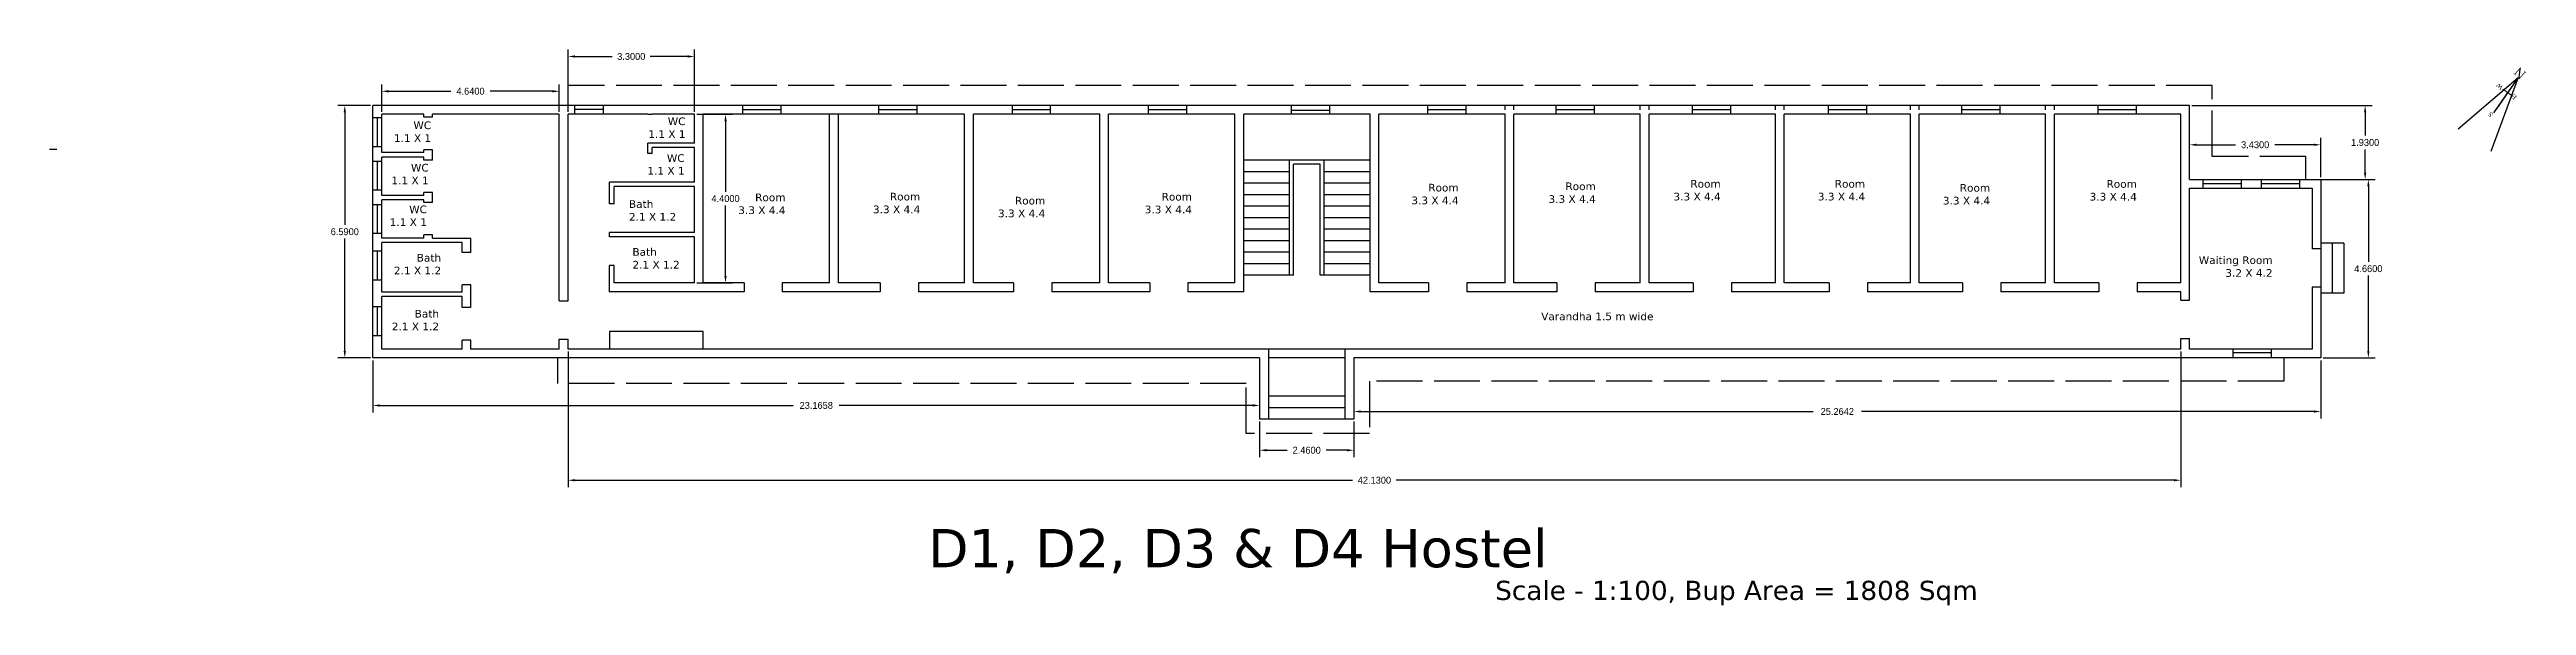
# Model space of a CAD drawing. Header units: inches. Extents: x -1 to 196, y 1 to 25.
# Drawn here: x 131.2 to 195.9, y 10.4 to 24.9 of the extents above; entities that cross this region are included whole.
import ezdxf

# ---------------------------------------------------------------- set-up
doc = ezdxf.new("R2010")
doc.units = ezdxf.units.IN
doc.header["$MEASUREMENT"] = 0
doc.linetypes.add('ACAD_ISO02W100', pattern=[15, 12, -3])
doc.layers.add('WALL', color=7, linetype='Continuous', lineweight=30)
doc.layers.add('window', color=7, linetype='Continuous', lineweight=13)
doc.styles.add('PRASAD', font='arial.ttf')
doc.dimstyles.get("Standard").update_dxf_attribs({"dimtxt": 0.18, "dimasz": 0.18, "dimexe": 0.18, "dimexo": 0.0625, "dimgap": 0.09, "dimtad": 0, "dimtih": 1, "dimtoh": 1, "dimdec": 4, "dimzin": 0, "dimdsep": 46, "dimtxsty": 'Standard', "dimcen": 0.09, "dimadec": 0, "dimazin": 0, "dimtfac": 1, "dimtdec": 4, "dimtofl": 0, "dimtmove": 0, "dimatfit": 3, "dimfxl": 1, "dimtolj": 1, "dimtzin": 0, "dimarcsym": 0})

msp = doc.modelspace()

# ---------------------------------------------------------------- texts
for s, insert, char_height, width, attachment_point in [('{\\fVerdana|b0|i0|c0|p34;WC\\P1.1 X 1}', (141.20678, 22.99314), 0.2, 2.8617712, 3), ('{\\fVerdana|b0|i0|c0|p34;WC\\P1.1 X 1}', (147.8519, 23.09721), 0.2, 2.8617712, 3), ('{\\fVerdana|b0|i0|c0|p34;WC\\P1.1 X 1}', (147.82901, 22.13674), 0.2, 2.8617712, 3), ('{\\fVerdana|b0|i0|c0|p34;WC\\P1.1 X 1}', (141.14281, 21.88593), 0.2, 2.8617712, 3), ('{\\fVerdana|b0|i0|c0|p34;Room\\P3.3 X 4.4}', (168.05014, 21.36504), 0.2, 2.8617712, 3), ('{\\fVerdana|b0|i0|c0|p34;Room\\P3.3 X 4.4}', (171.6331, 21.39973), 0.2, 2.8617712, 3), ('{\\fVerdana|b0|i0|c0|p34;Room\\P3.3 X 4.4}', (174.89696, 21.46514), 0.2, 2.8617712, 3), ('{\\fVerdana|b0|i0|c0|p34;Room\\P3.3 X 4.4}', (178.66927, 21.46514), 0.2, 2.8617712, 3), ('{\\fVerdana|b0|i0|c0|p34;Room\\P3.3 X 4.4}', (181.93579, 21.35985), 0.2, 6.969666, 3), ('{\\fVerdana|b0|i0|c0|p34;Room\\P3.3 X 4.4}', (185.76895, 21.46241), 0.2, 2.8617712, 3), ('{\\fVerdana|b0|i0|c0|p34;WC\\P1.1 X 1}', (141.09644, 20.79716), 0.2, 2.8617712, 3), ('{\\fVerdana|b0|i0|c0|p34;Bath\\P2.1 X 1.2}', (146.37372, 20.93673), 0.2, 2.8617712, 1), ('{\\fVerdana|b0|i0|c0|p34;Room\\P3.3 X 4.4}', (150.46442, 21.11039), 0.2, 2.8617712, 3), ('{\\fVerdana|b0|i0|c0|p34;Room\\P3.3 X 4.4}', (153.98413, 21.13079), 0.2, 2.8617712, 3), ('{\\fVerdana|b0|i0|c0|p34;Room\\P3.3 X 4.4}', (157.25065, 21.0255), 0.2, 6.969666, 3), ('{\\fVerdana|b0|i0|c0|p34;Room\\P3.3 X 4.4}', (161.08382, 21.12806), 0.2, 2.8617712, 3), ('{\\fVerdana|b0|i0|c0|p34;Bath\\P2.1 X 1.2}', (141.4674, 19.53465), 0.2, 2.8617712, 3), ('{\\fVerdana|b0|i0|c0|p34;Bath\\P2.1 X 1.2}', (146.46569, 19.68685), 0.2, 2.8617712, 1), ('{\\fVerdana|b0|i0|c0|p34;Waiting Room\\P3.2 X 4.2}', (189.31542, 19.47111), 0.2, 2.8617712, 3), ('{\\fVerdana|b0|i0|c0|p34;Bath\\P2.1 X 1.2}', (141.41337, 18.07375), 0.2, 2.8617712, 3), ('{\\fVerdana|b0|i0|c0|p34;Varandha 1.5 m wide}', (173.14249, 18.00448), 0.2, 4.3106434, 3), ('{\\fVerdana|b0|i0|c0|p34;D1, D2, D3 & D4 Hostel}', (170.37565, 12.35509), 1, 19.9748311, 3), ('{\\fVerdana|b0|i0|c0|p34;Scale - 1:100, Bup Area = 1808 Sqm}', (169.00526, 11.00175), 0.5, 19.9748311, 1)]:
    msp.add_mtext(s, dxfattribs=dict(insert=insert, char_height=char_height, width=width, attachment_point=attachment_point))
at = {"layer": 'WALL', "insert": (195.00531, 23.09765), "char_height": 0.1196707, "width": 0.3020529, "attachment_point": 1, "rotation": 138.2871295, "style": 'PRASAD'}
msp.add_mtext('{\\fTimes New Roman|b0|i0|c0|p18;S}', dxfattribs=at)
at = {"layer": 'window', "attachment_point": 1, "rotation": 138.2871295, "style": 'PRASAD'}
for s, insert, char_height, width in [('{\\fTimes New Roman|b0|i0|c0|p18;W}', (195.27141, 23.80476), 0.1196707, 0.3020529), ('{\\fTimes New Roman|b0|i0|c0|p18;N}', (195.79605, 24.07736), 0.2393413, 0.6041059), ('{\\fTimes New Roman|b0|i0|c0|p18;E}', (195.62368, 23.55096), 0.1196707, 0.3020529)]:
    msp.add_mtext(s, dxfattribs=dict(at, insert=insert, char_height=char_height, width=width))

# ---------------------------------------------------------------- blocks, each defined once
blk = doc.blocks.new('*D9')
at = {"color": 0, "lineweight": -2}
for p, q in [((139.622, 23.409), (138.771, 23.409)), ((138.951, 23.229), (138.951, 20.294)), ((138.951, 16.999), (138.951, 19.934)), ((139.622, 16.819), (138.771, 16.819))]:
    blk.add_line(p, q, dxfattribs=at)
at = {"color": 0}
for points in [[(138.921, 23.229), (138.981, 23.229), (138.951, 23.409)], [(138.921, 16.999), (138.981, 16.999), (138.951, 16.819)]]:
    blk.add_solid(points, dxfattribs=at)
at = {"layer": 'Defpoints', "color": 0}
for p in [(139.685, 23.409), (138.951, 16.819), (139.685, 16.819)]:
    blk.add_point(p, dxfattribs=at)
at = {"color": 0, "insert": (138.951, 20.114), "char_height": 0.18, "attachment_point": 5}
blk.add_mtext('\\A1;6.5900', dxfattribs=at)
blk = doc.blocks.new('*D10')
at = {"color": 0, "lineweight": -2}
for p, q in [((139.685, 16.757), (139.685, 15.399)), ((162.851, 16.757), (162.851, 15.399)), ((139.865, 15.579), (150.668, 15.579)), ((162.671, 15.579), (151.868, 15.579))]:
    blk.add_line(p, q, dxfattribs=at)
at = {"color": 0}
for points in [[(139.865, 15.609), (139.865, 15.549), (139.685, 15.579)], [(162.671, 15.609), (162.671, 15.549), (162.851, 15.579)]]:
    blk.add_solid(points, dxfattribs=at)
at = {"layer": 'Defpoints', "color": 0}
for p in [(139.685, 16.819), (162.851, 16.819), (162.851, 15.579)]:
    blk.add_point(p, dxfattribs=at)
at = {"color": 0, "insert": (151.268, 15.579), "char_height": 0.18, "attachment_point": 5}
blk.add_mtext('\\A1;23.1658', dxfattribs=at)
blk = doc.blocks.new('*D11')
at = {"color": 0, "lineweight": -2}
for p, q in [((162.851, 15.157), (162.851, 14.23)), ((165.311, 15.157), (165.311, 14.23)), ((163.031, 14.41), (163.571, 14.41)), ((165.131, 14.41), (164.591, 14.41))]:
    blk.add_line(p, q, dxfattribs=at)
at = {"color": 0}
for points in [[(163.031, 14.44), (163.031, 14.38), (162.851, 14.41)], [(165.131, 14.44), (165.131, 14.38), (165.311, 14.41)]]:
    blk.add_solid(points, dxfattribs=at)
at = {"layer": 'Defpoints', "color": 0}
for p in [(162.851, 15.219), (165.311, 15.219), (165.311, 14.41)]:
    blk.add_point(p, dxfattribs=at)
at = {"color": 0, "insert": (164.081, 14.41), "char_height": 0.18, "attachment_point": 5}
blk.add_mtext('\\A1;2.4600', dxfattribs=at)
blk = doc.blocks.new('*D12')
at = {"color": 0, "lineweight": -2}
for p, q in [((165.311, 16.757), (165.311, 15.241)), ((190.575, 16.757), (190.575, 15.241)), ((165.491, 15.421), (177.313, 15.421)), ((190.395, 15.421), (178.573, 15.421))]:
    blk.add_line(p, q, dxfattribs=at)
at = {"color": 0}
for points in [[(165.491, 15.451), (165.491, 15.391), (165.311, 15.421)], [(190.395, 15.451), (190.395, 15.391), (190.575, 15.421)]]:
    blk.add_solid(points, dxfattribs=at)
at = {"layer": 'Defpoints', "color": 0}
for p in [(165.311, 16.819), (190.575, 16.819), (190.575, 15.421)]:
    blk.add_point(p, dxfattribs=at)
at = {"color": 0, "insert": (177.943, 15.421), "char_height": 0.18, "attachment_point": 5}
blk.add_mtext('\\A1;25.2642', dxfattribs=at)
blk = doc.blocks.new('*D13')
at = {"color": 0, "lineweight": -2}
for p, q in [((190.637, 21.479), (191.997, 21.479)), ((191.817, 21.299), (191.817, 19.329)), ((191.817, 16.999), (191.817, 18.969)), ((190.637, 16.819), (191.997, 16.819))]:
    blk.add_line(p, q, dxfattribs=at)
at = {"color": 0}
for points in [[(191.787, 21.299), (191.847, 21.299), (191.817, 21.479)], [(191.787, 16.999), (191.847, 16.999), (191.817, 16.819)]]:
    blk.add_solid(points, dxfattribs=at)
at = {"layer": 'Defpoints', "color": 0}
for p in [(190.575, 21.479), (191.817, 21.479), (190.575, 16.819)]:
    blk.add_point(p, dxfattribs=at)
at = {"color": 0, "insert": (191.817, 19.149), "char_height": 0.18, "attachment_point": 5}
blk.add_mtext('\\A1;4.6600', dxfattribs=at)
blk = doc.blocks.new('*D14')
at = {"color": 0, "lineweight": -2}
for p, q in [((187.207, 23.409), (191.913, 23.409)), ((191.733, 23.229), (191.733, 22.624)), ((191.733, 21.659), (191.733, 22.264)), ((187.207, 21.479), (191.913, 21.479))]:
    blk.add_line(p, q, dxfattribs=at)
at = {"color": 0}
for points in [[(191.703, 23.229), (191.763, 23.229), (191.733, 23.409)], [(191.703, 21.659), (191.763, 21.659), (191.733, 21.479)]]:
    blk.add_solid(points, dxfattribs=at)
at = {"layer": 'Defpoints', "color": 0}
for p in [(187.145, 23.409), (191.733, 23.409), (187.145, 21.479)]:
    blk.add_point(p, dxfattribs=at)
at = {"color": 0, "insert": (191.733, 22.444), "char_height": 0.18, "attachment_point": 5}
blk.add_mtext('\\A1;1.9300', dxfattribs=at)
blk = doc.blocks.new('*D15')
at = {"color": 0, "lineweight": -2}
for p, q in [((139.915, 23.242), (139.915, 23.961)), ((144.555, 23.242), (144.555, 23.961)), ((140.095, 23.781), (141.725, 23.781)), ((144.375, 23.781), (142.745, 23.781))]:
    blk.add_line(p, q, dxfattribs=at)
at = {"color": 0}
for points in [[(140.095, 23.811), (140.095, 23.751), (139.915, 23.781)], [(144.375, 23.811), (144.375, 23.751), (144.555, 23.781)]]:
    blk.add_solid(points, dxfattribs=at)
at = {"layer": 'Defpoints', "color": 0}
for p in [(144.555, 23.781), (139.915, 23.179), (144.555, 23.179)]:
    blk.add_point(p, dxfattribs=at)
at = {"color": 0, "insert": (142.235, 23.781), "char_height": 0.18, "attachment_point": 5}
blk.add_mtext('\\A1;4.6400', dxfattribs=at)
blk = doc.blocks.new('*D16')
at = {"color": 0, "lineweight": -2}
for p, q in [((148.147, 23.179), (149.078, 23.179)), ((148.898, 22.999), (148.898, 21.159)), ((148.898, 18.959), (148.898, 20.799)), ((148.147, 18.779), (149.078, 18.779))]:
    blk.add_line(p, q, dxfattribs=at)
at = {"color": 0}
for points in [[(148.868, 22.999), (148.928, 22.999), (148.898, 23.179)], [(148.868, 18.959), (148.928, 18.959), (148.898, 18.779)]]:
    blk.add_solid(points, dxfattribs=at)
at = {"layer": 'Defpoints', "color": 0}
for p in [(148.085, 23.179), (148.898, 23.179), (148.085, 18.779)]:
    blk.add_point(p, dxfattribs=at)
at = {"color": 0, "insert": (148.898, 20.979), "char_height": 0.18, "attachment_point": 5}
blk.add_mtext('\\A1;4.4000', dxfattribs=at)
blk = doc.blocks.new('*D17')
at = {"color": 0, "lineweight": -2}
for p, q in [((144.785, 23.242), (144.785, 24.869)), ((144.965, 24.689), (145.94, 24.689)), ((147.905, 24.689), (146.93, 24.689)), ((148.085, 23.242), (148.085, 24.869))]:
    blk.add_line(p, q, dxfattribs=at)
at = {"color": 0}
for points in [[(144.965, 24.719), (144.965, 24.659), (144.785, 24.689)], [(147.905, 24.719), (147.905, 24.659), (148.085, 24.689)]]:
    blk.add_solid(points, dxfattribs=at)
at = {"layer": 'Defpoints', "color": 0}
for p in [(144.785, 24.689), (144.785, 23.179), (148.085, 23.179)]:
    blk.add_point(p, dxfattribs=at)
at = {"color": 0, "insert": (146.435, 24.689), "char_height": 0.18, "attachment_point": 5}
blk.add_mtext('\\A1;3.3000', dxfattribs=at)
blk = doc.blocks.new('*D18')
at = {"color": 0, "lineweight": -2}
for p, q in [((144.785, 16.987), (144.785, 13.447)), ((186.915, 16.987), (186.915, 13.447)), ((144.965, 13.627), (165.28, 13.627)), ((186.735, 13.627), (166.42, 13.627))]:
    blk.add_line(p, q, dxfattribs=at)
at = {"color": 0}
for points in [[(144.965, 13.657), (144.965, 13.597), (144.785, 13.627)], [(186.735, 13.657), (186.735, 13.597), (186.915, 13.627)]]:
    blk.add_solid(points, dxfattribs=at)
at = {"layer": 'Defpoints', "color": 0}
for p in [(144.785, 17.049), (186.915, 17.049), (186.915, 13.627)]:
    blk.add_point(p, dxfattribs=at)
at = {"color": 0, "insert": (165.85, 13.627), "char_height": 0.18, "attachment_point": 5}
blk.add_mtext('\\A1;42.1300', dxfattribs=at)
blk = doc.blocks.new('*D19')
at = {"color": 0, "lineweight": -2}
for p, q in [((187.145, 21.542), (187.145, 22.564)), ((187.325, 22.384), (188.35, 22.384)), ((190.395, 22.384), (189.37, 22.384)), ((190.575, 21.542), (190.575, 22.564))]:
    blk.add_line(p, q, dxfattribs=at)
at = {"color": 0}
for points in [[(187.325, 22.414), (187.325, 22.354), (187.145, 22.384)], [(190.395, 22.414), (190.395, 22.354), (190.575, 22.384)]]:
    blk.add_solid(points, dxfattribs=at)
at = {"layer": 'Defpoints', "color": 0}
for p in [(190.575, 22.384), (187.145, 21.479), (190.575, 21.479)]:
    blk.add_point(p, dxfattribs=at)
at = {"color": 0, "insert": (188.86, 22.384), "char_height": 0.18, "attachment_point": 5}
blk.add_mtext('\\A1;3.4300', dxfattribs=at)

# ---------------------------------------------------------------- dimensions: what is measured, and where the dimension line sits
for base, p1, p2, picture, middle in [((144.78485, 24.68912), (148.08485, 23.17902), (144.78485, 23.17902), '*D17', (146.43485, 24.68912)), ((144.55485, 23.78079), (139.91485, 23.17902), (144.55485, 23.17902), '*D15', (142.23485, 23.78079)), ((190.57485, 22.38429), (187.14485, 21.47902), (190.57485, 21.47902), '*D19', (188.85985, 22.38429)), ((186.91485, 13.62659), (144.78485, 17.04902), (186.91485, 17.04902), '*D18', (165.84985, 13.62659))]:
    dim = msp.add_linear_dim(base=base, p1=p1, p2=p2, dimstyle='Standard')
    dim.commit()
    dim.dimension.update_dxf_attribs({"geometry": picture, "text_midpoint": middle})
for base, p1, p2, angle, picture, middle in [((138.95063, 16.81902), (139.68485, 23.40902), (139.68485, 16.81902), 90, '*D9', (138.95063, 20.11402)), ((191.73275, 23.40902), (187.14485, 21.47902), (187.14485, 23.40902), 90, '*D14', (191.73275, 22.44402)), ((191.8175, 21.47902), (190.57485, 16.81902), (190.57485, 21.47902), 90, '*D13', (191.8175, 19.14902)), ((162.85067, 15.57906), (139.68485, 16.81902), (162.85067, 16.81902), 180, '*D10', (151.26776, 15.57906)), ((190.57485, 15.42099), (165.31067, 16.81902), (190.57485, 16.81902), 180, '*D12', (177.94276, 15.42099))]:
    dim = msp.add_linear_dim(base=base, p1=p1, p2=p2, angle=angle, dimstyle='Standard')
    dim.commit()
    dim.dimension.update_dxf_attribs({"geometry": picture, "text_midpoint": middle, "dimtype": 160})
for base, p1, p2, angle, picture, middle in [((148.89815, 23.17902), (148.08485, 18.77902), (148.08485, 23.17902), 90, '*D16', (148.89815, 20.97902)), ((165.31067, 14.41009), (162.85067, 15.21902), (165.31067, 15.21902), 180, '*D11', (164.08067, 14.41009))]:
    dim = msp.add_linear_dim(base=base, p1=p1, p2=p2, angle=angle, dimstyle='Standard')
    dim.commit()
    dim.dimension.update_dxf_attribs({"geometry": picture, "text_midpoint": middle})

# ---------------------------------------------------------------- linework, layer by layer
for p, q in [((187.14485, 23.40902), (139.68485, 23.40902)), ((139.68485, 16.81902), (139.68485, 23.40902)), ((144.96358, 23.17902), (144.96358, 23.40902)), ((145.71358, 23.30291), (144.96358, 23.30291)), ((145.71358, 23.17902), (145.71358, 23.40902)), ((149.34085, 23.40902), (149.34085, 23.17902)), ((150.34085, 23.40902), (150.34085, 23.17902)), ((152.89706, 23.40902), (152.89706, 23.17902)), ((153.89706, 23.40902), (153.89706, 23.17902)), ((156.38217, 23.40902), (156.38217, 23.17902)), ((157.38217, 23.40902), (157.38217, 23.17902)), ((159.93934, 23.40902), (159.93934, 23.17902)), ((160.93934, 23.40902), (160.93934, 23.17902)), ((163.67755, 23.40902), (163.67755, 23.17902)), ((164.67755, 23.40902), (164.67755, 23.17902)), ((167.23673, 23.40902), (167.23673, 23.17902)), ((168.23673, 23.40902), (168.23673, 23.17902)), ((169.26485, 23.29481), (169.26485, 23.40902)), ((169.49485, 23.29481), (169.49485, 23.40902)), ((170.58927, 23.40902), (170.58927, 23.17902)), ((171.58927, 23.40902), (171.58927, 23.17902)), ((172.79485, 23.29481), (172.79485, 23.40902)), ((173.02485, 23.29481), (173.02485, 23.40902)), ((174.15009, 23.40902), (174.15009, 23.17902)), ((175.15009, 23.40902), (175.15009, 23.17902)), ((176.32485, 23.29481), (176.32485, 23.40902)), ((176.55485, 23.29481), (176.55485, 23.40902)), ((177.7063, 23.40902), (177.7063, 23.17902)), ((178.7063, 23.40902), (178.7063, 23.17902)), ((179.85485, 23.29481), (179.85485, 23.40902)), ((180.08485, 23.29481), (180.08485, 23.40902)), ((181.19142, 23.40902), (181.19142, 23.17902)), ((182.19142, 23.40902), (182.19142, 23.17902)), ((183.38485, 23.29481), (183.38485, 23.40902)), ((183.61485, 23.29481), (183.61485, 23.40902)), ((184.74859, 23.40902), (184.74859, 23.17902)), ((185.74859, 23.40902), (185.74859, 23.17902)), ((187.14485, 21.47902), (187.14485, 23.40902)), ((139.91485, 23.08407), (139.68485, 23.08407)), ((139.79379, 23.08407), (139.79379, 22.33407)), ((141.01485, 23.17902), (139.91485, 23.17902)), ((139.91485, 22.17902), (139.91485, 23.17902)), ((141.01485, 23.10541), (141.01485, 23.17902)), ((141.24485, 23.10541), (141.01485, 23.10541)), ((144.55485, 23.17902), (141.24485, 23.17902)), ((141.24485, 23.10541), (141.24485, 23.17902)), ((144.55485, 18.3059), (144.55485, 23.17902)), ((146.86985, 23.17902), (144.78485, 23.17902)), ((144.78485, 18.77902), (144.78485, 23.17902)), ((146.86985, 23.17402), (146.86985, 23.17902)), ((146.98485, 23.17402), (146.86985, 23.17402)), ((148.08485, 23.17902), (146.98485, 23.17902)), ((146.98485, 23.17402), (146.98485, 23.17902)), ((148.08485, 22.42402), (148.08485, 23.17902)), ((155.14485, 23.17902), (148.31485, 23.17902)), ((148.31485, 18.77902), (148.31485, 23.17902)), ((150.34085, 23.29481), (149.34085, 23.29481)), ((151.61485, 18.77902), (151.61485, 23.17902)), ((151.84485, 18.77902), (151.84485, 23.17902)), ((153.89706, 23.29481), (152.89706, 23.29481)), ((155.14485, 18.77902), (155.14485, 23.17902)), ((158.67485, 23.17902), (155.37485, 23.17902)), ((155.37485, 18.77902), (155.37485, 23.17902)), ((157.38217, 23.29481), (156.38217, 23.29481)), ((158.67485, 18.77902), (158.67485, 23.17902)), ((162.20485, 23.17902), (158.90485, 23.17902)), ((158.90485, 18.77902), (158.90485, 23.17902)), ((160.93934, 23.29481), (159.93934, 23.29481)), ((162.20485, 18.77902), (162.20485, 23.17902)), ((165.73485, 23.17902), (162.43485, 23.17902)), ((162.43485, 18.54902), (162.43485, 23.17902)), ((164.67755, 23.27806), (163.67755, 23.27806)), ((165.73485, 18.54902), (165.73485, 23.17902)), ((169.26485, 23.17902), (165.96485, 23.17902)), ((165.96485, 18.77902), (165.96485, 23.17902)), ((168.23673, 23.29481), (167.23673, 23.29481)), ((169.26485, 18.77902), (169.26485, 23.17902)), ((172.79485, 23.17902), (169.49485, 23.17902)), ((169.49485, 18.77902), (169.49485, 23.17902)), ((171.58927, 23.29481), (170.58927, 23.29481)), ((172.79485, 18.77902), (172.79485, 23.17902)), ((176.32485, 23.17902), (173.02485, 23.17902)), ((173.02485, 18.77902), (173.02485, 23.17902)), ((175.15009, 23.29481), (174.15009, 23.29481)), ((176.32485, 18.77902), (176.32485, 23.17902)), ((179.85485, 23.17902), (176.55485, 23.17902)), ((176.55485, 18.77902), (176.55485, 23.17902)), ((178.7063, 23.29481), (177.7063, 23.29481)), ((179.85485, 18.77902), (179.85485, 23.17902)), ((183.38485, 23.17902), (180.08485, 23.17902)), ((180.08485, 18.77902), (180.08485, 23.17902)), ((182.19142, 23.29481), (181.19142, 23.29481)), ((183.38485, 18.77902), (183.38485, 23.17902)), ((186.91485, 23.17902), (183.61485, 23.17902)), ((183.61485, 18.77902), (183.61485, 23.17902)), ((185.74859, 23.29481), (184.74859, 23.29481)), ((186.91485, 18.77902), (186.91485, 23.17902)), ((139.91485, 22.33407), (139.68485, 22.33407)), ((141.01485, 22.17902), (139.91485, 22.17902)), ((141.01485, 22.06402), (139.91485, 22.06402)), ((139.91485, 21.06402), (139.91485, 22.06402)), ((141.01485, 22.17902), (141.01485, 22.25541)), ((141.24485, 22.25541), (141.01485, 22.25541)), ((141.01485, 21.98551), (141.01485, 22.06402)), ((141.24485, 21.98551), (141.24485, 22.25541)), ((148.08485, 22.42402), (146.86985, 22.42402)), ((146.86985, 22.15902), (146.86985, 22.42402)), ((146.98485, 22.15902), (146.86985, 22.15902)), ((148.08485, 22.30902), (146.98485, 22.30902)), ((146.98485, 22.15902), (146.98485, 22.30902)), ((148.08485, 21.40902), (148.08485, 22.30902)), ((139.91485, 21.94778), (139.68485, 21.94778)), ((139.79379, 21.95259), (139.79379, 21.19778)), ((141.24485, 21.98551), (141.01485, 21.98551)), ((148.08485, 21.40902), (145.86985, 21.40902)), ((145.98485, 21.40902), (145.86985, 21.40902)), ((145.86985, 20.84402), (145.86985, 21.40902)), ((165.73485, 21.97902), (162.43485, 21.97902)), ((163.63485, 21.67902), (162.43485, 21.67902)), ((163.63485, 21.37902), (162.43485, 21.37902)), ((163.63485, 18.97902), (163.63485, 21.97902)), ((164.43485, 21.87902), (163.73485, 21.87902)), ((163.73485, 18.97902), (163.73485, 21.87902)), ((164.43485, 18.97902), (164.43485, 21.87902)), ((164.53485, 18.97902), (164.53485, 21.97902)), ((165.73485, 21.67902), (164.53485, 21.67902)), ((165.73485, 21.37902), (164.53485, 21.37902)), ((187.14485, 21.47902), (190.57485, 21.47902)), ((187.4927, 21.47902), (187.4927, 21.24902)), ((188.4927, 21.36625), (187.4927, 21.36625)), ((188.4927, 21.47902), (188.4927, 21.24902)), ((189.01815, 21.47902), (189.01815, 21.24902)), ((190.01815, 21.36625), (189.01815, 21.36625)), ((190.01815, 21.47902), (190.01815, 21.24902)), ((190.57485, 21.47902), (190.57485, 19.66364)), ((139.91485, 21.19778), (139.68485, 21.19778)), ((139.91485, 20.81583), (139.68485, 20.81583)), ((139.79379, 20.81583), (139.79379, 20.06583)), ((141.01485, 21.06402), (139.91485, 21.06402)), ((141.01485, 20.94902), (139.91485, 20.94902)), ((139.91485, 19.94902), (139.91485, 20.94902)), ((141.01485, 21.06402), (141.01485, 21.13551)), ((141.24485, 21.13551), (141.01485, 21.13551)), ((141.01485, 20.88045), (141.01485, 20.94902)), ((141.24485, 20.88045), (141.01485, 20.88045)), ((141.24485, 20.88045), (141.24485, 21.13551)), ((145.98485, 20.84402), (145.86985, 20.84402)), ((148.08485, 21.29402), (145.98485, 21.29402)), ((145.98485, 20.84402), (145.98485, 21.29402)), ((148.08485, 20.09402), (148.08485, 21.29402)), ((163.63485, 21.07902), (162.43485, 21.07902)), ((163.63485, 20.77902), (162.43485, 20.77902)), ((165.73485, 21.07902), (164.53485, 21.07902)), ((165.73485, 20.77902), (164.53485, 20.77902)), ((187.14485, 18.32805), (187.14485, 21.24902)), ((187.14485, 21.24902), (190.34485, 21.24902)), ((190.34485, 21.24902), (190.34485, 19.66364)), ((139.91485, 20.06583), (139.68485, 20.06583)), ((148.08485, 20.09402), (145.86985, 20.09402)), ((145.86985, 19.97902), (145.86985, 20.09402)), ((163.63485, 20.47902), (162.43485, 20.47902)), ((163.63485, 20.17902), (162.43485, 20.17902)), ((165.73485, 20.47902), (164.53485, 20.47902)), ((165.73485, 20.17902), (164.53485, 20.17902)), ((139.91485, 19.60344), (139.68485, 19.60344)), ((139.79379, 19.60344), (139.79379, 18.85344)), ((141.01485, 19.94902), (139.91485, 19.94902)), ((142.01485, 19.83402), (139.91485, 19.83402)), ((139.91485, 18.53402), (139.91485, 19.83402)), ((141.01485, 19.94902), (141.01485, 20.03045)), ((141.24485, 20.03045), (141.01485, 20.03045)), ((141.24485, 19.94902), (141.24485, 20.03045)), ((141.24485, 19.94902), (142.24485, 19.94902)), ((142.01485, 19.57513), (142.01485, 19.83402)), ((142.24485, 19.57513), (142.01485, 19.57513)), ((142.24485, 19.57513), (142.24485, 19.94902)), ((148.08485, 19.97902), (145.86985, 19.97902)), ((148.08485, 18.77902), (148.08485, 19.97902)), ((163.63485, 19.87902), (162.43485, 19.87902)), ((163.63485, 19.57902), (162.43485, 19.57902)), ((165.73485, 19.87902), (164.53485, 19.87902)), ((165.73485, 19.57902), (164.53485, 19.57902)), ((190.57485, 19.66364), (190.34485, 19.66364)), ((191.17485, 19.81364), (190.57485, 19.81364)), ((190.57485, 19.81364), (190.57485, 18.51364)), ((190.87485, 19.81364), (190.87485, 18.51364)), ((191.17485, 19.81364), (191.17485, 18.51364)), ((139.91485, 18.85344), (139.68485, 18.85344)), ((144.78485, 18.3059), (144.78485, 18.77902)), ((145.98485, 19.22902), (145.86985, 19.22902)), ((145.86985, 18.54902), (145.86985, 19.22902)), ((145.98485, 18.77902), (145.98485, 19.22902)), ((148.08485, 18.77902), (145.98485, 18.77902)), ((149.38071, 18.77902), (148.31485, 18.77902)), ((149.38071, 18.77902), (149.38071, 18.54902)), ((151.61485, 18.77902), (150.38071, 18.77902)), ((150.38071, 18.77902), (150.38071, 18.54902)), ((152.93692, 18.77902), (151.84485, 18.77902)), ((152.93692, 18.77902), (152.93692, 18.54902)), ((155.14485, 18.77902), (153.93692, 18.77902)), ((153.93692, 18.77902), (153.93692, 18.54902)), ((156.42204, 18.77902), (155.37485, 18.77902)), ((156.42204, 18.77902), (156.42204, 18.54902)), ((158.67485, 18.77902), (157.42204, 18.77902)), ((157.42204, 18.77902), (157.42204, 18.54902)), ((159.97921, 18.77902), (158.90485, 18.77902)), ((159.97921, 18.77902), (159.97921, 18.54902)), ((162.20485, 18.77902), (160.97921, 18.77902)), ((160.97921, 18.77902), (160.97921, 18.54902)), ((163.63485, 19.27902), (162.43485, 19.27902)), ((163.73485, 18.97902), (162.43485, 18.97902)), ((165.73485, 18.97902), (164.43485, 18.97902)), ((165.73485, 19.27902), (164.53485, 19.27902)), ((167.26332, 18.77902), (165.96485, 18.77902)), ((167.26332, 18.77902), (167.26332, 18.54902)), ((169.26485, 18.77902), (168.26332, 18.77902)), ((168.26332, 18.77902), (168.26332, 18.54902)), ((170.61587, 18.77902), (169.49485, 18.77902)), ((170.61587, 18.77902), (170.61587, 18.54902)), ((172.79485, 18.77902), (171.61587, 18.77902)), ((171.61587, 18.77902), (171.61587, 18.54902)), ((174.17668, 18.77902), (173.02485, 18.77902)), ((174.17668, 18.77902), (174.17668, 18.54902)), ((176.32485, 18.77902), (175.17668, 18.77902)), ((175.17668, 18.77902), (175.17668, 18.54902)), ((177.73289, 18.77902), (176.55485, 18.77902)), ((177.73289, 18.77902), (177.73289, 18.54902)), ((179.85485, 18.77902), (178.73289, 18.77902)), ((178.73289, 18.77902), (178.73289, 18.54902)), ((181.21801, 18.77902), (180.08485, 18.77902)), ((181.21801, 18.77902), (181.21801, 18.54902)), ((183.38485, 18.77902), (182.21801, 18.77902)), ((182.21801, 18.77902), (182.21801, 18.54902)), ((184.77518, 18.77902), (183.61485, 18.77902)), ((184.77518, 18.77902), (184.77518, 18.54902)), ((186.91485, 18.77902), (185.77518, 18.77902)), ((185.77518, 18.77902), (185.77518, 18.54902)), ((139.91485, 18.14955), (139.68485, 18.14955)), ((139.79379, 18.14955), (139.79379, 17.39955)), ((142.01485, 18.53402), (139.91485, 18.53402)), ((142.01485, 18.41902), (139.91485, 18.41902)), ((139.91485, 17.04902), (139.91485, 18.41902)), ((142.01485, 18.53402), (142.01485, 18.72513)), ((142.24485, 18.72513), (142.01485, 18.72513)), ((142.01485, 18.13462), (142.01485, 18.41902)), ((142.24485, 18.13462), (142.01485, 18.13462)), ((142.24485, 18.13462), (142.24485, 18.72513)), ((144.55485, 18.3059), (144.78485, 18.3059)), ((149.38071, 18.54902), (145.86985, 18.54902)), ((152.93692, 18.54902), (150.38071, 18.54902)), ((156.42204, 18.54902), (153.93692, 18.54902)), ((159.97921, 18.54902), (157.42204, 18.54902)), ((162.43485, 18.54902), (160.97921, 18.54902)), ((167.26332, 18.54902), (165.73485, 18.54902)), ((170.61587, 18.54902), (168.26332, 18.54902)), ((174.17668, 18.54902), (171.61587, 18.54902)), ((177.73289, 18.54902), (175.17668, 18.54902)), ((181.21801, 18.54902), (178.73289, 18.54902)), ((184.77518, 18.54902), (182.21801, 18.54902)), ((186.91485, 18.54902), (185.77518, 18.54902)), ((186.91485, 18.32805), (186.91485, 18.54902)), ((186.91485, 18.32805), (187.14485, 18.32805)), ((190.34485, 18.66364), (190.34485, 17.04902)), ((190.57485, 18.66364), (190.34485, 18.66364)), ((190.57485, 18.66364), (190.57485, 16.81902)), ((191.17485, 18.51364), (190.57485, 18.51364)), ((148.31485, 17.51357), (145.86985, 17.51357)), ((145.86985, 17.51357), (145.86985, 17.04902)), ((148.31485, 17.04902), (148.31485, 17.51357)), ((139.91485, 17.39955), (139.68485, 17.39955)), ((142.01485, 17.04902), (139.91485, 17.04902)), ((142.01485, 17.04902), (142.01485, 17.28462)), ((142.24485, 17.28462), (142.01485, 17.28462)), ((142.24485, 17.04902), (142.24485, 17.28462)), ((144.55485, 17.04902), (142.24485, 17.04902)), ((144.55485, 17.04902), (144.55485, 17.3059)), ((144.55485, 17.3059), (144.78485, 17.3059)), ((144.78485, 17.04902), (144.78485, 17.3059)), ((165.08067, 17.04902), (144.78485, 17.04902)), ((163.08067, 17.04902), (163.08067, 15.21902)), ((186.91485, 17.04902), (165.08067, 17.04902)), ((165.08067, 17.04902), (165.08067, 15.21902)), ((186.91485, 17.04902), (186.91485, 17.32805)), ((186.91485, 17.32805), (187.14485, 17.32805)), ((187.14485, 17.04902), (187.14485, 17.32805)), ((190.34485, 17.04902), (187.14485, 17.04902)), ((188.27866, 17.04902), (188.27866, 16.81902)), ((189.27866, 16.94983), (188.27866, 16.94983)), ((189.27866, 17.04902), (189.27866, 16.81902)), ((162.85067, 16.81902), (139.68485, 16.81902)), ((162.85067, 16.81902), (162.85067, 15.21902)), ((165.08067, 16.81902), (163.08067, 16.81902)), ((190.57485, 16.81902), (165.31067, 16.81902)), ((165.31067, 16.81902), (165.31067, 15.21902)), ((165.08067, 15.81902), (163.08067, 15.81902)), ((165.31067, 15.21902), (162.85067, 15.21902)), ((165.08067, 15.51902), (163.08067, 15.51902))]:
    msp.add_line(p, q)
at = {"linetype": 'ACAD_ISO02W100', "ltscale": 0.1}
for p, q in [((187.73683, 23.92857), (144.78083, 23.92857)), ((144.78083, 23.92857), (144.78083, 23.40684)), ((187.73683, 22.07692), (187.73683, 23.92857)), ((190.18421, 22.07692), (187.73683, 22.07692)), ((190.18421, 21.47865), (190.18421, 22.07692)), ((144.51994, 16.14989), (144.51994, 16.8235)), ((189.60679, 16.2109), (165.72137, 16.2109)), ((165.72137, 16.2109), (165.72137, 14.85101)), ((189.60679, 16.82028), (189.60679, 16.2109)), ((162.4986, 16.14989), (144.51994, 16.14989)), ((162.4986, 14.85101), (162.4986, 16.14989)), ((165.72137, 14.85101), (162.4986, 14.85101))]:
    msp.add_line(p, q, dxfattribs=at)
at = {"linetype": 'ACAD_ISO02W100'}
msp.add_line((131.42965, 22.25826), (131.23701, 22.25826), dxfattribs=at)
at = {"layer": 'window'}
msp.add_line((195.32633, 23.83838), (195.58825, 23.65606), dxfattribs=at)

msp.set_redraw_order([(e.dxf.handle, doc.entitydb.next_handle()) for e in msp.query("TEXT MTEXT ATTDEF DIMENSION ARC_DIMENSION")])  # texts and dimensions are drawn at this point

# ---------------------------------------------------------------- leaders
at = {"layer": 'window'}
msp.add_leader([(195.73329, 24.14373), (195.08788, 23.21652)], dimstyle='Standard', override={"dimasz": 2, "dimgap": 1, "dimtad": 0, "dimldrblk": 'Open30'}, dxfattribs=at)

doc.saveas('drawing.dxf')
